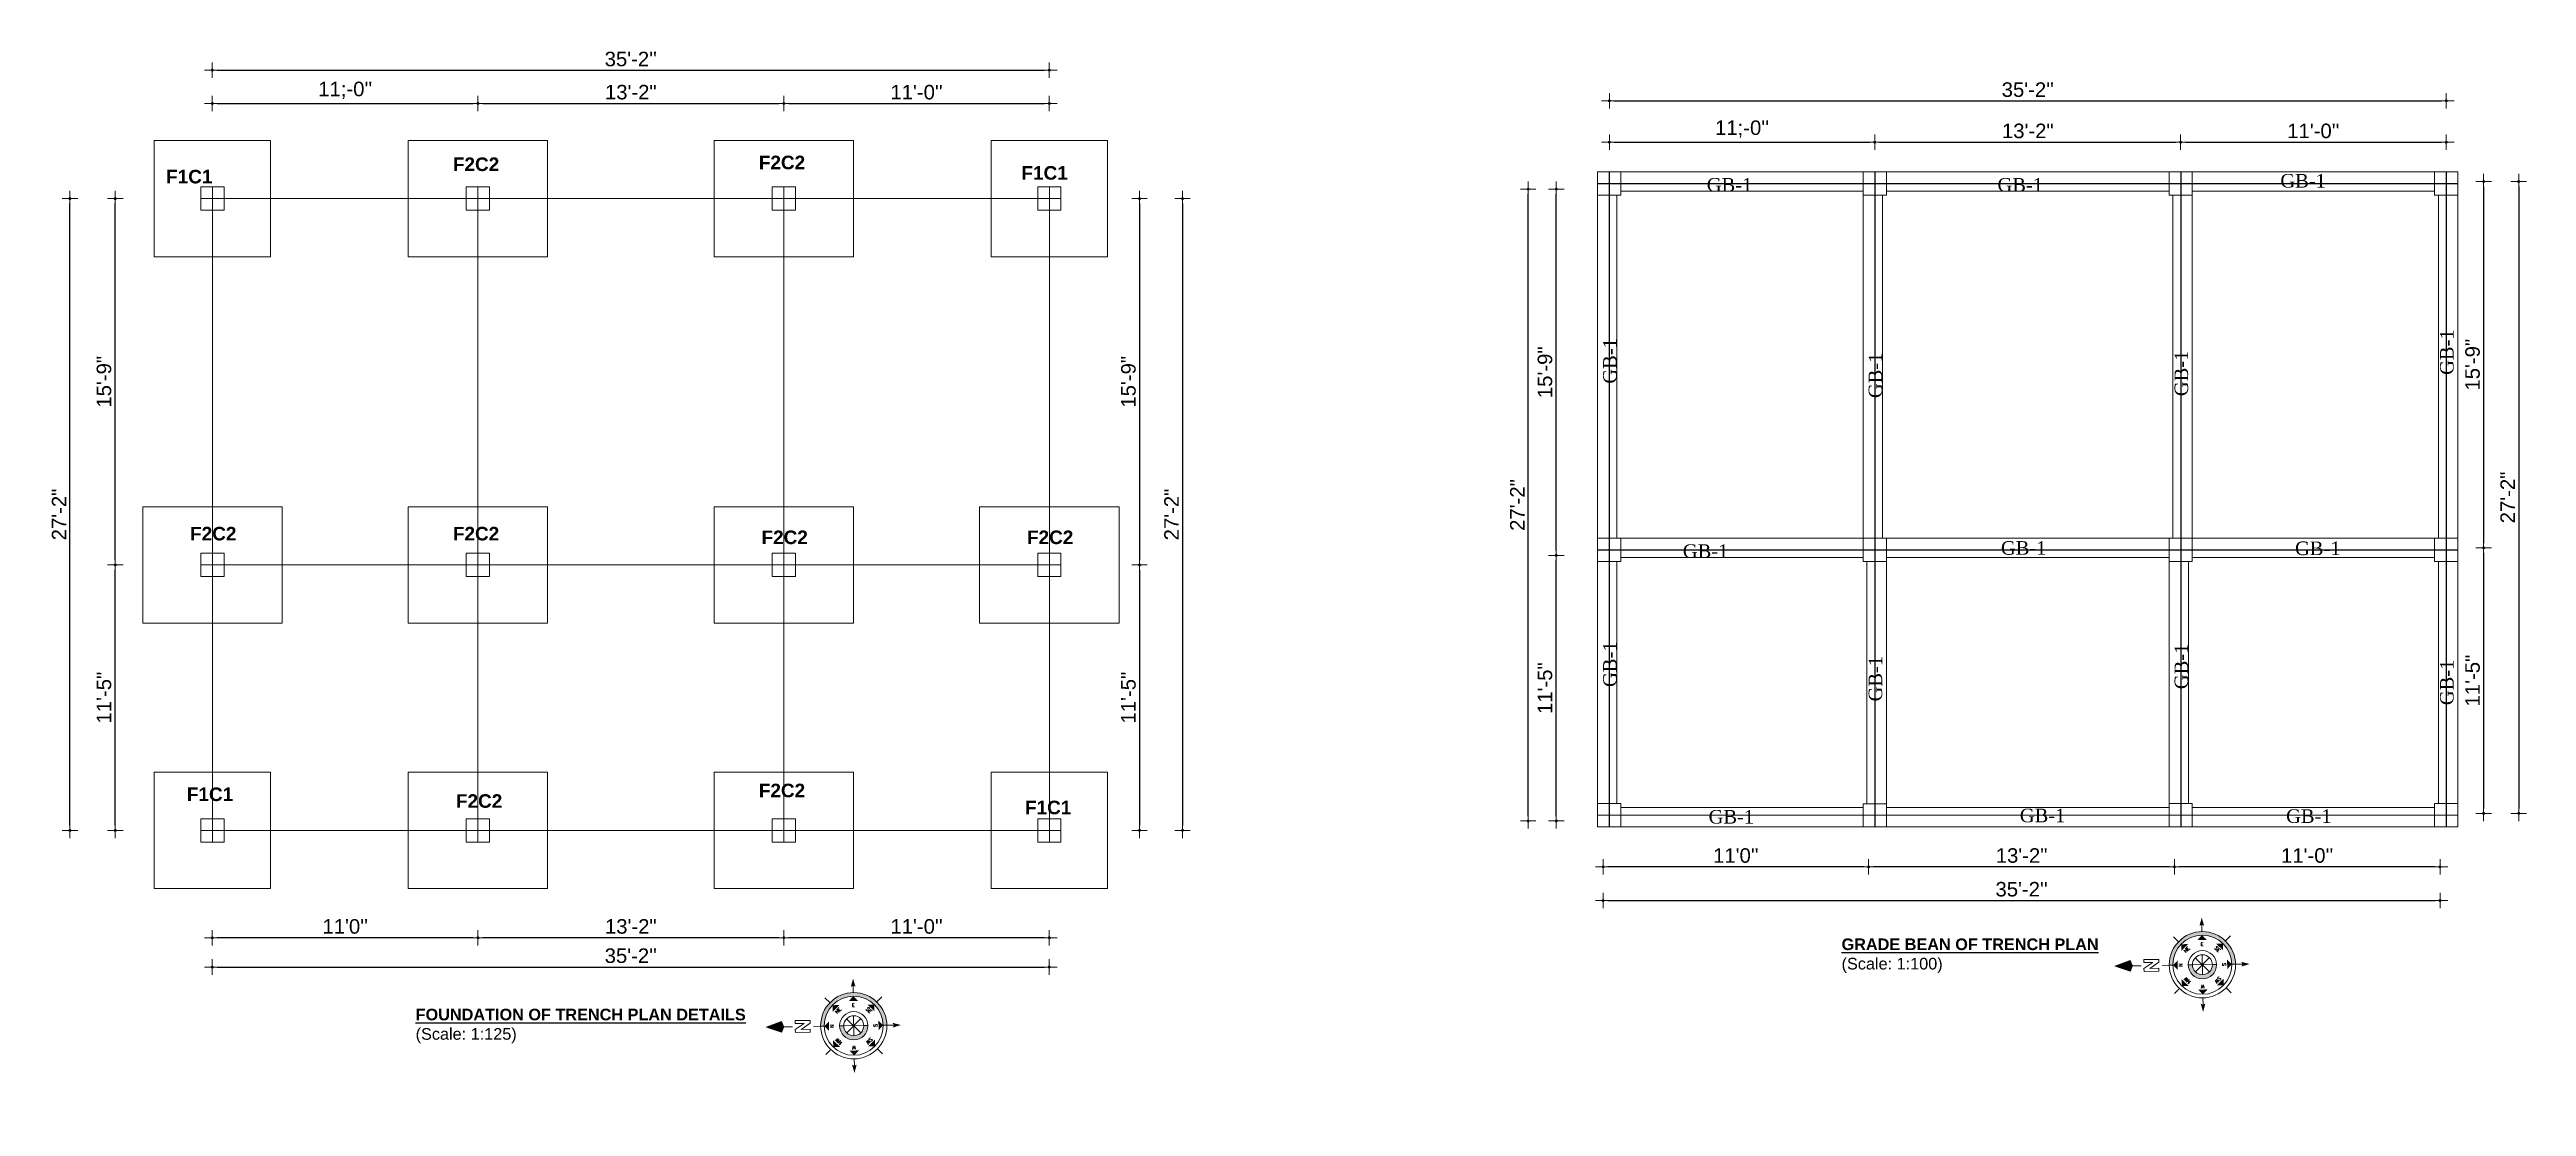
# Model space of a CAD drawing. Header units: inches. Extents: x -4010 to 92088, y -38563 to -1318.
# Drawn here: x 44379 to 45658, y -26117 to -25571 of the extents above; entities that cross this region are included whole.
import ezdxf
from ezdxf.enums import TextEntityAlignment as Align

# ---------------------------------------------------------------- set-up
doc = ezdxf.new("R2010")
doc.units = ezdxf.units.IN
doc.header["$MEASUREMENT"] = 0
doc.header["$PDMODE"] = 99
doc.layers.add('Brick wall', color=3, linetype='Continuous')
doc.layers.add('TEX', color=7, linetype='Continuous')
for name, color, linetype, lineweight in [('Colour 09', 210, 'Continuous', 9), ('DIM', 7, 'Continuous', 15), ('RAILING', 2, 'Continuous', 13), ('SH-TEX', 182, 'Continuous', 5), ('Title', 7, 'Continuous', 20), ('TREEP2', 3, 'Continuous', 9)]:
    doc.layers.add(name, color=color, linetype=linetype, lineweight=lineweight)
doc.styles.add('ARIAL', font='arial.ttf')
doc.styles.add('CAPTION', font='GOTHIC.TTF', dxfattribs={"height": 100})
doc.styles.add('ROMANS', font='romans')
doc.styles.get("Standard").update_dxf_attribs({"font": 'ARIALN.TTF'})
doc.dimstyles.new('3-8', dxfattribs={"dimscale": 1.25, "dimtxt": 6, "dimasz": 2, "dimexe": 0.18, "dimexo": 6, "dimgap": 0, "dimtad": 0, "dimdec": 0, "dimzin": 3, "dimdsep": 46, "dimlunit": 3, "dimtxsty": 'ARIAL', "dimblk": 'DD', "dimcen": 1, "dimse1": 1, "dimse2": 1, "dimclrd": 256, "dimclrt": 256, "dimadec": 0, "dimazin": 0, "dimtfac": 0.5, "dimtdec": 0, "dimtmove": 2, "dimatfit": 0, "dimfxl": 0.18, "dimtvp": 0.75, "dimfrac": 1, "dimtolj": 1, "dimtzin": 0, "dimarcsym": 0})

msp = doc.modelspace()

# ---------------------------------------------------------------- texts
at = {"layer": 'TEX', "char_height": 7, "style": 'CAPTION'}
for s, insert, attachment_point in [('{\\fArial Rounded MT Bold|b0|i0|c0|p34;F1C1}', (44463.345, -25640.338), 9), ('{\\fArial Rounded MT Bold|b0|i0|c0|p34;F2C2}', (44611.387, -25633.963), 9), ('{\\fArial Rounded MT Bold|b0|i0|c0|p34;F2C2}', (44769.307, -25633.037), 9), ('{\\fArial Rounded MT Bold|b0|i0|c0|p34;F1C1}', (44904.865, -25638.419), 9), ('{\\fTimes New Roman|b0|i0|c0|p18;GB-1}', (45258.176, -25637.48), 3), ('{\\fTimes New Roman|b0|i0|c0|p18;GB-1}', (45408.246, -25637.48), 3), ('{\\fTimes New Roman|b0|i0|c0|p18;GB-1}', (45554.245, -25635.386), 3), ('{\\fArial Rounded MT Bold|b0|i0|c0|p34;F2C2}', (44475.745, -25824.559), 9), ('{\\fArial Rounded MT Bold|b0|i0|c0|p34;F2C2}', (44611.387, -25824.561), 9), ('{\\fArial Rounded MT Bold|b0|i0|c0|p34;F2C2}', (44770.686, -25826.459), 9), ('{\\fArial Rounded MT Bold|b0|i0|c0|p34;F2C2}', (44907.726, -25826.459), 9), ('{\\fTimes New Roman|b0|i0|c0|p18;GB-1}', (45410.026, -25824.847), 3), ('{\\fTimes New Roman|b0|i0|c0|p18;GB-1}', (45561.827, -25825.04), 3), ('{\\fTimes New Roman|b0|i0|c0|p18;GB-1}', (45245.826, -25826.48), 3), ('{\\fArial Rounded MT Bold|b0|i0|c0|p34;F1C1}', (44474.073, -25959.058), 9), ('{\\fArial Rounded MT Bold|b0|i0|c0|p34;F2C2}', (44769.307, -25957.097), 9), ('{\\fArial Rounded MT Bold|b0|i0|c0|p34;F2C2}', (44612.96, -25962.532), 9), ('{\\fArial Rounded MT Bold|b0|i0|c0|p34;F1C1}', (44906.698, -25965.866), 9), ('{\\fTimes New Roman|b0|i0|c0|p18;GB-1}', (45259.134, -25963.577), 3), ('{\\fTimes New Roman|b0|i0|c0|p18;GB-1}', (45419.778, -25962.896), 3), ('{\\fTimes New Roman|b0|i0|c0|p18;GB-1}', (45557.224, -25963.225), 3)]:
    msp.add_mtext(s, dxfattribs=dict(at, insert=insert, attachment_point=attachment_point))
at = {"layer": 'TEX', "char_height": 7, "attachment_point": 3, "rotation": 90, "style": 'CAPTION'}
for insert in [(45181.194, -25720.096), (45613.194, -25715.578), (45318.234, -25727.543), (45476.154, -25726.539), (45181.194, -25876.606), (45318.234, -25884.055), (45476.154, -25877.712), (45613.194, -25885.986)]:
    msp.add_mtext('{\\fTimes New Roman|b0|i0|c0|p18;GB-1}', dxfattribs=dict(at, insert=insert))
at = {"layer": 'TEX', "color": 7, "lineweight": 25, "insert": (45304.272, -26038.759), "char_height": 6, "width": 310.18894, "attachment_point": 4}
msp.add_mtext('{\\fArial Rounded MT Bold|b0|i0|c0|p34;\\LGRADE BEAN OF TRENCH PLAN\\P\\fArial|b0|i0|c0|p34;\\l\\C256;(Scale: 1:100)}', dxfattribs=at)

# ---------------------------------------------------------------- blocks, each defined once
blk = doc.blocks.new('A$C30843580')
at = {"layer": 'Colour 09'}
for p, q in [((0, 12), (12, 12)), ((0, 0), (0, 12)), ((12, 0), (0, 0)), ((12, 12), (12, 0))]:
    blk.add_line(p, q, dxfattribs=at)
blk = doc.blocks.new('DD')
for p, q in [((-1.6, 0), (1.6, 0)), ((0, 1.6), (0, -1.6))]:
    blk.add_line(p, q)
at = {"const_width": 0.3}
blk.add_lwpolyline([(-0.15, 0, 1), (0.15, 0, 1)], format="xyb", close=True, dxfattribs=at)
blk = doc.blocks.new('*D846')
at = {"layer": 'Defpoints', "color": 0}
for p in [(44600.4, -25599), (44463.3, -25642.1), (44600.4, -25642.1)]:
    blk.add_point(p, dxfattribs=at)
at = {"layer": 'RAILING', "lineweight": -2}
blk.add_line((44465.8, -25599), (44597.9, -25599), dxfattribs=at)
at = {"layer": 'RAILING', "lineweight": -2, "xscale": 2.5, "yscale": 2.5, "zscale": 2.5, "rotation": 180}
blk.add_blockref('DD', (44463.3, -25599), dxfattribs=at)
at = {"layer": 'RAILING', "lineweight": -2, "xscale": 2.5, "yscale": 2.5, "zscale": 2.5}
blk.add_blockref('DD', (44600.4, -25599), dxfattribs=at)
at = {"layer": 'RAILING', "insert": (44531.9, -25592.2), "char_height": 7.5, "attachment_point": 5, "style": 'ARIAL'}
blk.add_mtext("\\A1;11;-0''", dxfattribs=at)
blk = doc.blocks.new('*D847')
at = {"layer": 'Defpoints', "color": 0}
for p in [(44758.3, -25599), (44600.4, -25642.1), (44758.3, -25642.1)]:
    blk.add_point(p, dxfattribs=at)
at = {"layer": 'RAILING', "lineweight": -2}
blk.add_line((44602.9, -25599), (44755.8, -25599), dxfattribs=at)
at = {"layer": 'RAILING', "lineweight": -2, "xscale": 2.5, "yscale": 2.5, "zscale": 2.5, "rotation": 180}
blk.add_blockref('DD', (44600.4, -25599), dxfattribs=at)
at = {"layer": 'RAILING', "lineweight": -2, "xscale": 2.5, "yscale": 2.5, "zscale": 2.5}
blk.add_blockref('DD', (44758.3, -25599), dxfattribs=at)
at = {"layer": 'RAILING', "insert": (44679.3, -25593.2), "char_height": 7.5, "attachment_point": 5, "style": 'ARIAL'}
blk.add_mtext('\\A1;13\'-2"', dxfattribs=at)
blk = doc.blocks.new('*D848')
at = {"layer": 'Defpoints', "color": 0}
for p in [(44895.3, -25599), (44758.3, -25642.1), (44895.3, -25642.1)]:
    blk.add_point(p, dxfattribs=at)
at = {"layer": 'RAILING', "lineweight": -2}
blk.add_line((44760.8, -25599), (44892.8, -25599), dxfattribs=at)
at = {"layer": 'RAILING', "lineweight": -2, "xscale": 2.5, "yscale": 2.5, "zscale": 2.5, "rotation": 180}
blk.add_blockref('DD', (44758.3, -25599), dxfattribs=at)
at = {"layer": 'RAILING', "lineweight": -2, "xscale": 2.5, "yscale": 2.5, "zscale": 2.5}
blk.add_blockref('DD', (44895.3, -25599), dxfattribs=at)
at = {"layer": 'RAILING', "insert": (44826.8, -25593.2), "char_height": 7.5, "attachment_point": 5, "style": 'ARIAL'}
blk.add_mtext("\\A1;11'-0''", dxfattribs=at)
blk = doc.blocks.new('*D849')
at = {"layer": 'Defpoints', "color": 0}
for p in [(44901.3, -25648.1), (44901.3, -25837.1), (44941.9, -25837.1)]:
    blk.add_point(p, dxfattribs=at)
at = {"layer": 'RAILING', "lineweight": -2}
blk.add_line((44941.9, -25650.6), (44941.9, -25834.6), dxfattribs=at)
at = {"layer": 'RAILING', "lineweight": -2, "xscale": 2.5, "yscale": 2.5, "zscale": 2.5}
for p, rotation in [((44941.9, -25648.1), 90), ((44941.9, -25837.1), 270)]:
    blk.add_blockref('DD', p, dxfattribs=dict(at, rotation=rotation))
at = {"layer": 'RAILING', "insert": (44936.2, -25742.6), "char_height": 7.5, "attachment_point": 5, "rotation": 90, "style": 'ARIAL'}
blk.add_mtext('\\A1;15\'-9"', dxfattribs=at)
blk = doc.blocks.new('*D850')
at = {"layer": 'Defpoints', "color": 0}
for p in [(44901.3, -25837.1), (44901.3, -25974.1), (44941.9, -25974.1)]:
    blk.add_point(p, dxfattribs=at)
at = {"layer": 'RAILING', "lineweight": -2}
blk.add_line((44941.9, -25839.6), (44941.9, -25971.6), dxfattribs=at)
at = {"layer": 'RAILING', "lineweight": -2, "xscale": 2.5, "yscale": 2.5, "zscale": 2.5}
for p, rotation in [((44941.9, -25837.1), 90), ((44941.9, -25974.1), 270)]:
    blk.add_blockref('DD', p, dxfattribs=dict(at, rotation=rotation))
at = {"layer": 'RAILING', "insert": (44936.2, -25905.6), "char_height": 7.5, "attachment_point": 5, "rotation": 90, "style": 'ARIAL'}
blk.add_mtext('\\A1;11\'-5"', dxfattribs=at)
blk = doc.blocks.new('*D851')
at = {"layer": 'Defpoints', "color": 0}
for p in [(44758.3, -25980.1), (44895.3, -25980.1), (44758.3, -26029.5)]:
    blk.add_point(p, dxfattribs=at)
at = {"layer": 'RAILING', "lineweight": -2}
blk.add_line((44892.8, -26029.5), (44760.8, -26029.5), dxfattribs=at)
at = {"layer": 'RAILING', "lineweight": -2, "xscale": 2.5, "yscale": 2.5, "zscale": 2.5, "rotation": 180}
blk.add_blockref('DD', (44758.3, -26029.5), dxfattribs=at)
at = {"layer": 'RAILING', "lineweight": -2, "xscale": 2.5, "yscale": 2.5, "zscale": 2.5}
blk.add_blockref('DD', (44895.3, -26029.5), dxfattribs=at)
at = {"layer": 'RAILING', "insert": (44826.8, -26023.7), "char_height": 7.5, "attachment_point": 5, "style": 'ARIAL'}
blk.add_mtext("\\A1;11'-0''", dxfattribs=at)
blk = doc.blocks.new('*D852')
at = {"layer": 'Defpoints', "color": 0}
for p in [(44600.4, -25980.1), (44758.3, -25980.1), (44600.4, -26029.5)]:
    blk.add_point(p, dxfattribs=at)
at = {"layer": 'RAILING', "lineweight": -2}
blk.add_line((44755.8, -26029.5), (44602.9, -26029.5), dxfattribs=at)
at = {"layer": 'RAILING', "lineweight": -2, "xscale": 2.5, "yscale": 2.5, "zscale": 2.5, "rotation": 180}
blk.add_blockref('DD', (44600.4, -26029.5), dxfattribs=at)
at = {"layer": 'RAILING', "lineweight": -2, "xscale": 2.5, "yscale": 2.5, "zscale": 2.5}
blk.add_blockref('DD', (44758.3, -26029.5), dxfattribs=at)
at = {"layer": 'RAILING', "insert": (44679.3, -26023.7), "char_height": 7.5, "attachment_point": 5, "style": 'ARIAL'}
blk.add_mtext('\\A1;13\'-2"', dxfattribs=at)
blk = doc.blocks.new('*D853')
at = {"layer": 'Defpoints', "color": 0}
for p in [(44463.3, -25980.1), (44600.4, -25980.1), (44463.3, -26029.5)]:
    blk.add_point(p, dxfattribs=at)
at = {"layer": 'RAILING', "lineweight": -2}
blk.add_line((44597.9, -26029.5), (44465.8, -26029.5), dxfattribs=at)
at = {"layer": 'RAILING', "lineweight": -2, "xscale": 2.5, "yscale": 2.5, "zscale": 2.5, "rotation": 180}
blk.add_blockref('DD', (44463.3, -26029.5), dxfattribs=at)
at = {"layer": 'RAILING', "lineweight": -2, "xscale": 2.5, "yscale": 2.5, "zscale": 2.5}
blk.add_blockref('DD', (44600.4, -26029.5), dxfattribs=at)
at = {"layer": 'RAILING', "insert": (44531.9, -26023.7), "char_height": 7.5, "attachment_point": 5, "style": 'ARIAL'}
blk.add_mtext("\\A1;11'0''", dxfattribs=at)
blk = doc.blocks.new('*D854')
at = {"layer": 'Defpoints', "color": 0}
for p in [(44413.2, -25837.1), (44463.3, -25837.1), (44463.3, -25974.1)]:
    blk.add_point(p, dxfattribs=at)
at = {"layer": 'RAILING', "lineweight": -2}
blk.add_line((44413.2, -25971.6), (44413.2, -25839.6), dxfattribs=at)
at = {"layer": 'RAILING', "lineweight": -2, "xscale": 2.5, "yscale": 2.5, "zscale": 2.5}
for p, rotation in [((44413.2, -25837.1), 90), ((44413.2, -25974.1), 270)]:
    blk.add_blockref('DD', p, dxfattribs=dict(at, rotation=rotation))
at = {"layer": 'RAILING', "insert": (44407.4, -25905.6), "char_height": 7.5, "attachment_point": 5, "rotation": 90, "style": 'ARIAL'}
blk.add_mtext('\\A1;11\'-5"', dxfattribs=at)
blk = doc.blocks.new('*D855')
at = {"layer": 'Defpoints', "color": 0}
for p in [(44413.2, -25648.1), (44457.3, -25648.1), (44457.3, -25837.1)]:
    blk.add_point(p, dxfattribs=at)
at = {"layer": 'RAILING', "lineweight": -2}
blk.add_line((44413.2, -25834.6), (44413.2, -25650.6), dxfattribs=at)
at = {"layer": 'RAILING', "lineweight": -2, "xscale": 2.5, "yscale": 2.5, "zscale": 2.5}
for p, rotation in [((44413.2, -25648.1), 90), ((44413.2, -25837.1), 270)]:
    blk.add_blockref('DD', p, dxfattribs=dict(at, rotation=rotation))
at = {"layer": 'RAILING', "insert": (44407.4, -25742.6), "char_height": 7.5, "attachment_point": 5, "rotation": 90, "style": 'ARIAL'}
blk.add_mtext('\\A1;15\'-9"', dxfattribs=at)
blk = doc.blocks.new('*D856')
at = {"layer": 'Defpoints', "color": 0}
for p in [(44895.3, -25581.8), (44463.3, -25642.1), (44895.3, -25642.1)]:
    blk.add_point(p, dxfattribs=at)
at = {"layer": 'RAILING', "lineweight": -2}
blk.add_line((44465.8, -25581.8), (44892.8, -25581.8), dxfattribs=at)
at = {"layer": 'RAILING', "lineweight": -2, "xscale": 2.5, "yscale": 2.5, "zscale": 2.5, "rotation": 180}
blk.add_blockref('DD', (44463.3, -25581.8), dxfattribs=at)
at = {"layer": 'RAILING', "lineweight": -2, "xscale": 2.5, "yscale": 2.5, "zscale": 2.5}
blk.add_blockref('DD', (44895.3, -25581.8), dxfattribs=at)
at = {"layer": 'RAILING', "insert": (44679.3, -25576.1), "char_height": 7.5, "attachment_point": 5, "style": 'ARIAL'}
blk.add_mtext("\\A1;35'-2''", dxfattribs=at)
blk = doc.blocks.new('*D857')
at = {"layer": 'Defpoints', "color": 0}
for p in [(44895.3, -26044.6), (44463.3, -26116.5), (44895.3, -26116.5)]:
    blk.add_point(p, dxfattribs=at)
at = {"layer": 'RAILING', "lineweight": -2}
blk.add_line((44465.8, -26044.6), (44892.8, -26044.6), dxfattribs=at)
at = {"layer": 'RAILING', "lineweight": -2, "xscale": 2.5, "yscale": 2.5, "zscale": 2.5, "rotation": 180}
blk.add_blockref('DD', (44463.3, -26044.6), dxfattribs=at)
at = {"layer": 'RAILING', "lineweight": -2, "xscale": 2.5, "yscale": 2.5, "zscale": 2.5}
blk.add_blockref('DD', (44895.3, -26044.6), dxfattribs=at)
at = {"layer": 'RAILING', "insert": (44679.3, -26038.8), "char_height": 7.5, "attachment_point": 5, "style": 'ARIAL'}
blk.add_mtext("\\A1;35'-2''", dxfattribs=at)
blk = doc.blocks.new('*D858')
at = {"layer": 'Defpoints', "color": 0}
for p in [(44389.8, -25648.1), (44457.3, -25648.1), (44457.3, -25974.1)]:
    blk.add_point(p, dxfattribs=at)
at = {"layer": 'RAILING', "lineweight": -2}
blk.add_line((44389.8, -25971.6), (44389.8, -25650.6), dxfattribs=at)
at = {"layer": 'RAILING', "lineweight": -2, "xscale": 2.5, "yscale": 2.5, "zscale": 2.5}
for p, rotation in [((44389.8, -25648.1), 90), ((44389.8, -25974.1), 270)]:
    blk.add_blockref('DD', p, dxfattribs=dict(at, rotation=rotation))
at = {"layer": 'RAILING', "insert": (44384.2, -25811.1), "char_height": 7.5, "attachment_point": 5, "rotation": 90, "style": 'ARIAL'}
blk.add_mtext('\\A1;27\'-2"', dxfattribs=at)
blk = doc.blocks.new('*D859')
at = {"layer": 'Defpoints', "color": 0}
for p in [(44873.1, -25648.1), (44873.1, -25974.1), (44964.1, -25974.1)]:
    blk.add_point(p, dxfattribs=at)
at = {"layer": 'RAILING', "lineweight": -2}
blk.add_line((44964.1, -25650.6), (44964.1, -25971.6), dxfattribs=at)
at = {"layer": 'RAILING', "lineweight": -2, "xscale": 2.5, "yscale": 2.5, "zscale": 2.5}
for p, rotation in [((44964.1, -25648.1), 90), ((44964.1, -25974.1), 270)]:
    blk.add_blockref('DD', p, dxfattribs=dict(at, rotation=rotation))
at = {"layer": 'RAILING', "insert": (44958.4, -25811.1), "char_height": 7.5, "attachment_point": 5, "rotation": 90, "style": 'ARIAL'}
blk.add_mtext('\\A1;27\'-2"', dxfattribs=at)
blk = doc.blocks.new('*D863')
at = {"layer": 'Defpoints', "color": 0}
for p in [(45321.4, -25619), (45184.4, -25646.3), (45321.4, -25646.3)]:
    blk.add_point(p, dxfattribs=at)
at = {"layer": 'RAILING', "lineweight": -2}
blk.add_line((45186.9, -25619), (45318.9, -25619), dxfattribs=at)
at = {"layer": 'RAILING', "lineweight": -2, "xscale": 2.5, "yscale": 2.5, "zscale": 2.5, "rotation": 180}
blk.add_blockref('DD', (45184.4, -25619), dxfattribs=at)
at = {"layer": 'RAILING', "lineweight": -2, "xscale": 2.5, "yscale": 2.5, "zscale": 2.5}
blk.add_blockref('DD', (45321.4, -25619), dxfattribs=at)
at = {"layer": 'RAILING', "insert": (45252.9, -25612.2), "char_height": 7.5, "attachment_point": 5, "style": 'ARIAL'}
blk.add_mtext("\\A1;11;-0''", dxfattribs=at)
blk = doc.blocks.new('*D864')
at = {"layer": 'Defpoints', "color": 0}
for p in [(45479.3, -25619), (45321.4, -25646.3), (45479.3, -25646.3)]:
    blk.add_point(p, dxfattribs=at)
at = {"layer": 'RAILING', "lineweight": -2}
blk.add_line((45323.9, -25619), (45476.8, -25619), dxfattribs=at)
at = {"layer": 'RAILING', "lineweight": -2, "xscale": 2.5, "yscale": 2.5, "zscale": 2.5, "rotation": 180}
blk.add_blockref('DD', (45321.4, -25619), dxfattribs=at)
at = {"layer": 'RAILING', "lineweight": -2, "xscale": 2.5, "yscale": 2.5, "zscale": 2.5}
blk.add_blockref('DD', (45479.3, -25619), dxfattribs=at)
at = {"layer": 'RAILING', "insert": (45400.4, -25613.2), "char_height": 7.5, "attachment_point": 5, "style": 'ARIAL'}
blk.add_mtext('\\A1;13\'-2"', dxfattribs=at)
blk = doc.blocks.new('*D865')
at = {"layer": 'Defpoints', "color": 0}
for p in [(45616.4, -25619), (45479.3, -25646.3), (45616.4, -25646.3)]:
    blk.add_point(p, dxfattribs=at)
at = {"layer": 'RAILING', "lineweight": -2}
blk.add_line((45481.8, -25619), (45613.9, -25619), dxfattribs=at)
at = {"layer": 'RAILING', "lineweight": -2, "xscale": 2.5, "yscale": 2.5, "zscale": 2.5, "rotation": 180}
blk.add_blockref('DD', (45479.3, -25619), dxfattribs=at)
at = {"layer": 'RAILING', "lineweight": -2, "xscale": 2.5, "yscale": 2.5, "zscale": 2.5}
blk.add_blockref('DD', (45616.4, -25619), dxfattribs=at)
at = {"layer": 'RAILING', "insert": (45547.8, -25613.2), "char_height": 7.5, "attachment_point": 5, "style": 'ARIAL'}
blk.add_mtext("\\A1;11'-0''", dxfattribs=at)
blk = doc.blocks.new('*D862')
at = {"layer": 'Defpoints', "color": 0}
for p in [(45616.4, -25597.6), (45184.4, -25646.3), (45616.4, -25646.3)]:
    blk.add_point(p, dxfattribs=at)
at = {"layer": 'RAILING', "lineweight": -2}
blk.add_line((45186.9, -25597.6), (45613.9, -25597.6), dxfattribs=at)
at = {"layer": 'RAILING', "lineweight": -2, "xscale": 2.5, "yscale": 2.5, "zscale": 2.5, "rotation": 180}
blk.add_blockref('DD', (45184.4, -25597.6), dxfattribs=at)
at = {"layer": 'RAILING', "lineweight": -2, "xscale": 2.5, "yscale": 2.5, "zscale": 2.5}
blk.add_blockref('DD', (45616.4, -25597.6), dxfattribs=at)
at = {"layer": 'RAILING', "insert": (45400.4, -25591.9), "char_height": 7.5, "attachment_point": 5, "style": 'ARIAL'}
blk.add_mtext("\\A1;35'-2''", dxfattribs=at)
blk = doc.blocks.new('*D867')
at = {"layer": 'Defpoints', "color": 0}
for p in [(45591.1, -25639.3), (45591.1, -25828.3), (45635.7, -25828.3)]:
    blk.add_point(p, dxfattribs=at)
at = {"layer": 'RAILING', "lineweight": -2}
blk.add_line((45635.7, -25641.8), (45635.7, -25825.8), dxfattribs=at)
at = {"layer": 'RAILING', "lineweight": -2, "xscale": 2.5, "yscale": 2.5, "zscale": 2.5}
for p, rotation in [((45635.7, -25639.3), 90), ((45635.7, -25828.3), 270)]:
    blk.add_blockref('DD', p, dxfattribs=dict(at, rotation=rotation))
at = {"layer": 'RAILING', "insert": (45630, -25733.8), "char_height": 7.5, "attachment_point": 5, "rotation": 90, "style": 'ARIAL'}
blk.add_mtext('\\A1;15\'-9"', dxfattribs=at)
blk = doc.blocks.new('*D868')
at = {"layer": 'Defpoints', "color": 0}
for p in [(45591.1, -25828.3), (45591.1, -25965.3), (45635.7, -25965.3)]:
    blk.add_point(p, dxfattribs=at)
at = {"layer": 'RAILING', "lineweight": -2}
blk.add_line((45635.7, -25830.8), (45635.7, -25962.8), dxfattribs=at)
at = {"layer": 'RAILING', "lineweight": -2, "xscale": 2.5, "yscale": 2.5, "zscale": 2.5}
for p, rotation in [((45635.7, -25828.3), 90), ((45635.7, -25965.3), 270)]:
    blk.add_blockref('DD', p, dxfattribs=dict(at, rotation=rotation))
at = {"layer": 'RAILING', "insert": (45630, -25896.8), "char_height": 7.5, "attachment_point": 5, "rotation": 90, "style": 'ARIAL'}
blk.add_mtext('\\A1;11\'-5"', dxfattribs=at)
blk = doc.blocks.new('*D866')
at = {"layer": 'Defpoints', "color": 0}
for p in [(45562.9, -25639.3), (45562.9, -25965.3), (45653.8, -25965.3)]:
    blk.add_point(p, dxfattribs=at)
at = {"layer": 'RAILING', "lineweight": -2}
blk.add_line((45653.8, -25641.8), (45653.8, -25962.8), dxfattribs=at)
at = {"layer": 'RAILING', "lineweight": -2, "xscale": 2.5, "yscale": 2.5, "zscale": 2.5}
for p, rotation in [((45653.8, -25639.3), 90), ((45653.8, -25965.3), 270)]:
    blk.add_blockref('DD', p, dxfattribs=dict(at, rotation=rotation))
at = {"layer": 'RAILING', "insert": (45648.1, -25802.3), "char_height": 7.5, "attachment_point": 5, "rotation": 90, "style": 'ARIAL'}
blk.add_mtext('\\A1;27\'-2"', dxfattribs=at)
blk = doc.blocks.new('*D869')
at = {"layer": 'Defpoints', "color": 0}
for p in [(45157, -25832.2), (45216, -25832.2), (45216, -25969.2)]:
    blk.add_point(p, dxfattribs=at)
at = {"layer": 'RAILING', "lineweight": -2}
blk.add_line((45157, -25966.7), (45157, -25834.7), dxfattribs=at)
at = {"layer": 'RAILING', "lineweight": -2, "xscale": 2.5, "yscale": 2.5, "zscale": 2.5}
for p, rotation in [((45157, -25832.2), 90), ((45157, -25969.2), 270)]:
    blk.add_blockref('DD', p, dxfattribs=dict(at, rotation=rotation))
at = {"layer": 'RAILING', "insert": (45151.2, -25900.7), "char_height": 7.5, "attachment_point": 5, "rotation": 90, "style": 'ARIAL'}
blk.add_mtext('\\A1;11\'-5"', dxfattribs=at)
blk = doc.blocks.new('*D870')
at = {"layer": 'Defpoints', "color": 0}
for p in [(45157, -25643.2), (45210, -25643.2), (45210, -25832.2)]:
    blk.add_point(p, dxfattribs=at)
at = {"layer": 'RAILING', "lineweight": -2}
blk.add_line((45157, -25829.7), (45157, -25645.7), dxfattribs=at)
at = {"layer": 'RAILING', "lineweight": -2, "xscale": 2.5, "yscale": 2.5, "zscale": 2.5}
for p, rotation in [((45157, -25643.2), 90), ((45157, -25832.2), 270)]:
    blk.add_blockref('DD', p, dxfattribs=dict(at, rotation=rotation))
at = {"layer": 'RAILING', "insert": (45151.2, -25737.7), "char_height": 7.5, "attachment_point": 5, "rotation": 90, "style": 'ARIAL'}
blk.add_mtext('\\A1;15\'-9"', dxfattribs=at)
blk = doc.blocks.new('*D871')
at = {"layer": 'Defpoints', "color": 0}
for p in [(45142.5, -25643.2), (45210, -25643.2), (45210, -25969.2)]:
    blk.add_point(p, dxfattribs=at)
at = {"layer": 'RAILING', "lineweight": -2}
blk.add_line((45142.5, -25966.7), (45142.5, -25645.7), dxfattribs=at)
at = {"layer": 'RAILING', "lineweight": -2, "xscale": 2.5, "yscale": 2.5, "zscale": 2.5}
for p, rotation in [((45142.5, -25643.2), 90), ((45142.5, -25969.2), 270)]:
    blk.add_blockref('DD', p, dxfattribs=dict(at, rotation=rotation))
at = {"layer": 'RAILING', "insert": (45136.9, -25806.2), "char_height": 7.5, "attachment_point": 5, "rotation": 90, "style": 'ARIAL'}
blk.add_mtext('\\A1;27\'-2"', dxfattribs=at)
blk = doc.blocks.new('*D873')
at = {"layer": 'Defpoints', "color": 0}
for p in [(45476.1, -25934.1), (45613.2, -25934.1), (45476.1, -25992.9)]:
    blk.add_point(p, dxfattribs=at)
at = {"layer": 'RAILING', "lineweight": -2}
blk.add_line((45610.7, -25992.9), (45478.6, -25992.9), dxfattribs=at)
at = {"layer": 'RAILING', "lineweight": -2, "xscale": 2.5, "yscale": 2.5, "zscale": 2.5, "rotation": 180}
blk.add_blockref('DD', (45476.1, -25992.9), dxfattribs=at)
at = {"layer": 'RAILING', "lineweight": -2, "xscale": 2.5, "yscale": 2.5, "zscale": 2.5}
blk.add_blockref('DD', (45613.2, -25992.9), dxfattribs=at)
at = {"layer": 'RAILING', "insert": (45544.6, -25987.1), "char_height": 7.5, "attachment_point": 5, "style": 'ARIAL'}
blk.add_mtext("\\A1;11'-0''", dxfattribs=at)
blk = doc.blocks.new('*D874')
at = {"layer": 'Defpoints', "color": 0}
for p in [(45318.2, -25934.1), (45476.1, -25934.1), (45318.2, -25992.9)]:
    blk.add_point(p, dxfattribs=at)
at = {"layer": 'RAILING', "lineweight": -2}
blk.add_line((45473.6, -25992.9), (45320.7, -25992.9), dxfattribs=at)
at = {"layer": 'RAILING', "lineweight": -2, "xscale": 2.5, "yscale": 2.5, "zscale": 2.5, "rotation": 180}
blk.add_blockref('DD', (45318.2, -25992.9), dxfattribs=at)
at = {"layer": 'RAILING', "lineweight": -2, "xscale": 2.5, "yscale": 2.5, "zscale": 2.5}
blk.add_blockref('DD', (45476.1, -25992.9), dxfattribs=at)
at = {"layer": 'RAILING', "insert": (45397.2, -25987.1), "char_height": 7.5, "attachment_point": 5, "style": 'ARIAL'}
blk.add_mtext('\\A1;13\'-2"', dxfattribs=at)
blk = doc.blocks.new('*D875')
at = {"layer": 'Defpoints', "color": 0}
for p in [(45181.2, -25934.1), (45318.2, -25934.1), (45181.2, -25992.9)]:
    blk.add_point(p, dxfattribs=at)
at = {"layer": 'RAILING', "lineweight": -2}
blk.add_line((45315.7, -25992.9), (45183.7, -25992.9), dxfattribs=at)
at = {"layer": 'RAILING', "lineweight": -2, "xscale": 2.5, "yscale": 2.5, "zscale": 2.5, "rotation": 180}
blk.add_blockref('DD', (45181.2, -25992.9), dxfattribs=at)
at = {"layer": 'RAILING', "lineweight": -2, "xscale": 2.5, "yscale": 2.5, "zscale": 2.5}
blk.add_blockref('DD', (45318.2, -25992.9), dxfattribs=at)
at = {"layer": 'RAILING', "insert": (45249.7, -25987.1), "char_height": 7.5, "attachment_point": 5, "style": 'ARIAL'}
blk.add_mtext("\\A1;11'0''", dxfattribs=at)
blk = doc.blocks.new('*D872')
at = {"layer": 'Defpoints', "color": 0}
for p in [(45613.2, -26010.3), (45181.2, -26070.5), (45613.2, -26070.5)]:
    blk.add_point(p, dxfattribs=at)
at = {"layer": 'RAILING', "lineweight": -2}
blk.add_line((45183.7, -26010.3), (45610.7, -26010.3), dxfattribs=at)
at = {"layer": 'RAILING', "lineweight": -2, "xscale": 2.5, "yscale": 2.5, "zscale": 2.5, "rotation": 180}
blk.add_blockref('DD', (45181.2, -26010.3), dxfattribs=at)
at = {"layer": 'RAILING', "lineweight": -2, "xscale": 2.5, "yscale": 2.5, "zscale": 2.5}
blk.add_blockref('DD', (45613.2, -26010.3), dxfattribs=at)
at = {"layer": 'RAILING', "insert": (45397.2, -26004.5), "char_height": 7.5, "attachment_point": 5, "style": 'ARIAL'}
blk.add_mtext("\\A1;35'-2''", dxfattribs=at)
blk = doc.blocks.new('A$C683C01F9')
at = {"layer": 'TEX', "color": 7, "lineweight": 25, "insert": (4, 9.4), "char_height": 6, "width": 310.189, "attachment_point": 4}
blk.add_mtext('{\\fArial Rounded MT Bold|b0|i0|c0|p34;\\LFOUNDATION OF TRENCH PLAN DETAILS\\P\\fArial|b0|i0|c0|p34;\\l\\C256;(Scale: 1:125)}', dxfattribs=at)
blk = doc.blocks.new('Anno_North_J_Metric')
at = {"linetype": 'ByBlock', "lineweight": -2}
h = blk.add_hatch(color=0, dxfattribs=at)
h.paths.add_polyline_path([(-4.17, 0), (-4.68, 0, 1), (4.68, 0), (4.17, 0, -1)])
h.paths.add_polyline_path([(1.41, 0), (2, 0, 1), (-2, 0), (-1.41, 0, -1)])
at = {"color": 0, "linetype": 'ByBlock', "lineweight": -2}
for p, q in [((-3.31, 3.31), (-4.01, 4.01)), ((0, 4.68), (0, 5.67)), ((3.31, 3.31), (4.01, 4.01)), ((-4.68, 0), (-5.67, 0)), ((-4.68, 0), (-4.17, 0)), ((-1.41, 0), (-2, 0)), ((-1.41, 0), (1.41, 0)), ((1.41, 0), (-1.41, 0)), ((-1, 1), (1, -1)), ((-1, -1), (1, 1)), ((1, -1), (-1, 1)), ((1, 1), (-1, -1)), ((0, 1.41), (0, -1.41)), ((0, -1.41), (0, 1.41)), ((1.41, 0), (2, 0)), ((4.68, 0), (4.17, 0)), ((4.68, 0), (5.67, 0)), ((6.17, 0.4), (6.17, 0.82)), ((6.17, 0.82), (8.27, 0.82)), ((7.43, 0.4), (6.17, 0.4)), ((6.17, -0.44), (7.43, 0.4)), ((8.27, 0.4), (7.01, -0.44)), ((8.27, 0.82), (8.27, 0.4)), ((8.67, 0), (9.83, 0)), ((-3.31, -3.31), (-4.01, -4.01)), ((3.31, -3.31), (4.01, -4.01)), ((6.17, -0.86), (6.17, -0.44)), ((8.27, -0.86), (6.17, -0.86)), ((7.01, -0.44), (8.27, -0.44)), ((8.27, -0.44), (8.27, -0.86)), ((0, -4.68), (0, -5.67))]:
    blk.add_line(p, q, dxfattribs=at)
for radius in [4.68, 4.17, 2, 1.41]:
    blk.add_circle((0, 0), radius, dxfattribs=at)
for points in [[(0, 4.17), (0.67, 3.5), (-0.67, 3.5)], [(-0.33, 5.5), (0, 5.67), (0, 6.67)], [(0, 6.67), (0.33, 5.5), (0, 5.67)], [(-6.67, 0), (-5.5, 0.33), (-5.67, 0)], [(-5.5, -0.33), (-5.67, 0), (-6.67, 0)], [(-4.17, 0), (-3.5, 0.67), (-3.5, -0.67)], [(-2.95, 2.95), (-2, 2.95), (-2.95, 2)], [(2.95, 2.95), (2.95, 2), (2, 2.95)], [(4.17, 0), (3.5, -0.67), (3.5, 0.67)], [(12.5, 0), (10.17, 0.83), (9.83, 0)], [(9.83, 0), (10.17, -0.83), (12.5, 0)], [(-2.95, -2.95), (-2.95, -2), (-2, -2.95)], [(0, -4.17), (-0.67, -3.5), (0.67, -3.5)], [(2.95, -2.95), (2, -2.95), (2.95, -2)], [(0, -6.67), (-0.33, -5.5), (0, -5.67)], [(0.33, -5.5), (0, -5.67), (0, -6.67)]]:
    blk.add_solid(points, dxfattribs=at)
at = {"color": 0, "linetype": 'ByBlock', "lineweight": -2, "style": 'ROMANS'}
for s, rotation, p in [('S', 270, (-3.33, 0)), ('SW', 45, (-2, 2)), ('NW', 315, (2, 2)), ('N', 270, (2.83, 0)), ('SE', 135, (-2, -2)), ('E', 180, (0, -2.67)), ('NE', 225, (2, -2))]:
    blk.add_text(s, height=0.5, rotation=rotation, dxfattribs=at).set_placement(p, align=Align.CENTER)
blk.add_text('W', height=0.5, dxfattribs=at).set_placement((0, 2.83), align=Align.CENTER)

# ---------------------------------------------------------------- dimensions: what is measured, and where the dimension line sits
at = {"layer": 'RAILING'}
for base, p1, p2, text, picture, middle in [((44895.345, -25581.847), (44463.345, -25642.089), (44895.345, -25642.089), "35'-2''", '*D856', (44679.345, -25576.099)), ((44600.385, -25598.979), (44463.345, -25642.089), (44600.385, -25642.089), "11;-0''", '*D846', (44531.865, -25592.219)), ((44895.345, -25598.989), (44758.305, -25642.089), (44895.345, -25642.089), "11'-0''", '*D848', (44826.825, -25593.245)), ((45616.353, -25597.621), (45184.353, -25646.291), (45616.353, -25646.291), "35'-2''", '*D862', (45400.353, -25591.873)), ((45321.393, -25618.969), (45184.353, -25646.291), (45321.393, -25646.291), "11;-0''", '*D863', (45252.873, -25612.208)), ((45616.353, -25618.969), (45479.313, -25646.291), (45616.353, -25646.291), "11'-0''", '*D865', (45547.833, -25613.225)), ((45181.155, -25992.882), (45318.195, -25934.116), (45181.155, -25934.069), "11'0''", '*D875', (45249.675, -25987.138)), ((45476.115, -25992.882), (45613.155, -25934.069), (45476.115, -25934.069), "11'-0''", '*D873', (45544.635, -25987.138)), ((44463.345, -26029.473), (44600.385, -25980.136), (44463.345, -25980.089), "11'0''", '*D853', (44531.865, -26023.729)), ((44758.305, -26029.473), (44895.345, -25980.089), (44758.305, -25980.089), "11'-0''", '*D851', (44826.825, -26023.729)), ((45613.155, -26010.278), (45181.155, -26070.52), (45613.155, -26070.52), "35'-2''", '*D872', (45397.155, -26004.531)), ((44895.345, -26044.577), (44463.345, -26116.539), (44895.345, -26116.539), "35'-2''", '*D857', (44679.345, -26038.829))]:
    dim = msp.add_linear_dim(base=base, p1=p1, p2=p2, text=text, dimstyle='3-8', dxfattribs=at)
    dim.commit()
    dim.dimension.update_dxf_attribs({"geometry": picture, "text_midpoint": middle})
for base, p1, p2, picture, middle in [((44758.305, -25598.989), (44600.385, -25642.089), (44758.305, -25642.089), '*D847', (44679.345, -25593.241)), ((45479.313, -25618.969), (45321.393, -25646.291), (45479.313, -25646.291), '*D864', (45400.353, -25613.221)), ((45318.195, -25992.882), (45476.115, -25934.069), (45318.195, -25934.116), '*D874', (45397.155, -25987.135)), ((44600.385, -26029.473), (44758.305, -25980.089), (44600.385, -25980.136), '*D852', (44679.345, -26023.725))]:
    dim = msp.add_linear_dim(base=base, p1=p1, p2=p2, dimstyle='3-8', dxfattribs=at)
    dim.commit()
    dim.dimension.update_dxf_attribs({"geometry": picture, "text_midpoint": middle})
for base, p1, p2, picture, middle in [((44389.842, -25648.089), (44457.345, -25974.089), (44457.345, -25648.089), '*D858', (44384.194, -25811.089)), ((44413.151, -25648.089), (44457.345, -25837.089), (44457.345, -25648.089), '*D855', (44407.407, -25742.589)), ((44964.078, -25974.089), (44873.124, -25648.089), (44873.124, -25974.089), '*D859', (44958.43, -25811.089)), ((44941.904, -25837.089), (44901.345, -25648.089), (44901.345, -25837.089), '*D849', (44936.16, -25742.589)), ((45142.505, -25643.195), (45210.009, -25969.195), (45210.009, -25643.195), '*D871', (45136.857, -25806.195)), ((45156.986, -25643.195), (45210.009, -25832.195), (45210.009, -25643.195), '*D870', (45151.242, -25737.695)), ((45653.796, -25965.35), (45562.923, -25639.35), (45562.923, -25965.35), '*D866', (45648.148, -25802.35)), ((45635.703, -25828.35), (45591.144, -25639.35), (45591.144, -25828.35), '*D867', (45629.959, -25733.85)), ((45635.703, -25965.35), (45591.144, -25828.35), (45591.144, -25965.35), '*D868', (45629.959, -25896.85)), ((44413.151, -25837.089), (44463.345, -25974.089), (44463.345, -25837.089), '*D854', (44407.407, -25905.589)), ((44941.904, -25974.089), (44901.345, -25837.089), (44901.345, -25974.089), '*D850', (44936.16, -25905.589)), ((45156.964, -25832.195), (45216.009, -25969.195), (45216.009, -25832.195), '*D869', (45151.221, -25900.695))]:
    dim = msp.add_linear_dim(base=base, p1=p1, p2=p2, angle=90, dimstyle='3-8', dxfattribs=at)
    dim.commit()
    dim.dimension.update_dxf_attribs({"geometry": picture, "text_midpoint": middle})

# ---------------------------------------------------------------- linework, layer by layer
at = {"layer": 'RAILING'}
for points in [[(44433.345, -25618.089), (44493.345, -25618.089), (44493.345, -25678.089), (44433.345, -25678.089)], [(44564.385, -25618.089), (44636.385, -25618.089), (44636.385, -25678.089), (44564.385, -25678.089)], [(44722.305, -25618.089), (44794.305, -25618.089), (44794.305, -25678.089), (44722.305, -25678.089)], [(44865.345, -25618.089), (44925.345, -25618.089), (44925.345, -25678.089), (44865.345, -25678.089)], [(44427.345, -25807.089), (44499.345, -25807.089), (44499.345, -25867.089), (44427.345, -25867.089)], [(44564.385, -25807.089), (44636.385, -25807.089), (44636.385, -25867.089), (44564.385, -25867.089)], [(44722.305, -25807.089), (44794.305, -25807.089), (44794.305, -25867.089), (44722.305, -25867.089)], [(44859.345, -25807.089), (44931.345, -25807.089), (44931.345, -25867.089), (44859.345, -25867.089)], [(44433.345, -25944.089), (44493.345, -25944.089), (44493.345, -26004.089), (44433.345, -26004.089)], [(44564.385, -25944.089), (44636.385, -25944.089), (44636.385, -26004.089), (44564.385, -26004.089)], [(44722.305, -25944.089), (44794.305, -25944.089), (44794.305, -26004.089), (44722.305, -26004.089)], [(44865.345, -25944.089), (44925.345, -25944.089), (44925.345, -26004.089), (44865.345, -26004.089)]]:
    msp.add_lwpolyline(points, close=True, dxfattribs=at)
at = {"layer": 'SH-TEX'}
for p, q in [((45190.353, -25634.291), (45315.393, -25634.291)), ((45327.393, -25634.291), (45473.313, -25634.291)), ((45485.313, -25634.291), (45610.353, -25634.291)), ((45178.353, -25823.291), (45178.353, -25646.291)), ((45188.353, -25823.291), (45188.353, -25646.291)), ((45190.353, -25644.291), (45315.393, -25644.291)), ((45315.393, -25823.291), (45315.393, -25646.291)), ((45325.393, -25823.291), (45325.393, -25646.291)), ((45327.393, -25644.291), (45473.313, -25644.291)), ((45475.313, -25823.291), (45475.313, -25646.291)), ((45485.313, -25644.291), (45610.353, -25644.291)), ((45485.313, -25823.291), (45485.313, -25646.291)), ((45612.353, -25646.291), (45612.353, -25823.291)), ((45622.353, -25646.291), (45622.353, -25823.291)), ((45190.353, -25823.291), (45315.393, -25823.291)), ((45327.393, -25823.291), (45473.313, -25823.291)), ((45485.313, -25823.291), (45610.353, -25823.291)), ((45178.353, -25960.291), (45178.353, -25835.291)), ((45188.353, -25960.291), (45188.353, -25835.291)), ((45190.353, -25833.291), (45315.393, -25833.291)), ((45317.393, -25960.338), (45317.393, -25835.291)), ((45327.393, -25833.291), (45473.313, -25833.291)), ((45327.393, -25960.338), (45327.393, -25835.291)), ((45473.313, -25960.291), (45473.313, -25835.291)), ((45483.313, -25960.291), (45483.313, -25835.291)), ((45485.313, -25833.291), (45610.353, -25833.291)), ((45612.353, -25835.291), (45612.353, -25960.291)), ((45622.353, -25835.291), (45622.353, -25960.291)), ((45315.397, -25962.338), (45190.357, -25962.291)), ((45473.31, -25962.291), (45327.39, -25962.338)), ((45610.353, -25962.291), (45485.313, -25962.291)), ((45315.393, -25972.338), (45190.353, -25972.291)), ((45473.313, -25972.291), (45327.393, -25972.338)), ((45610.353, -25972.291), (45485.313, -25972.291))]:
    msp.add_line(p, q, dxfattribs=at)
at = {"layer": 'TEX'}
for p, q in [((45184.353, -25634.291), (45184.353, -25972.291)), ((45321.393, -25634.291), (45321.393, -25972.291)), ((45479.313, -25634.291), (45479.313, -25972.291)), ((45616.353, -25634.291), (45616.353, -25972.291)), ((45178.353, -25640.291), (45622.353, -25640.291)), ((45178.353, -25829.291), (45622.353, -25829.291))]:
    msp.add_line(p, q, dxfattribs=at)
at = {"layer": 'Title'}
msp.add_line((45178.353, -25966.291), (45622.353, -25966.291), dxfattribs=at)
at = {"layer": 'TREEP2'}
for p, q in [((44463.345, -25642.089), (44463.345, -25980.089)), ((44600.385, -25642.089), (44600.385, -25980.089)), ((44758.305, -25642.089), (44758.305, -25980.089)), ((44895.345, -25642.089), (44895.345, -25980.089)), ((44457.345, -25648.089), (44901.345, -25648.089)), ((44457.345, -25837.089), (44901.345, -25837.089)), ((44457.345, -25974.089), (44901.345, -25974.089))]:
    msp.add_line(p, q, dxfattribs=at)

# ---------------------------------------------------------------- block references
at = {"layer": 'Brick wall'}
msp.add_blockref('A$C683C01F9', (44564.242, -26084.415), dxfattribs=at)
at = {"layer": 'Colour 09', "xscale": -1}
for p in [(45190.353, -25646.291), (45327.393, -25646.291), (44469.345, -25654.089), (44606.385, -25654.089), (45190.353, -25835.291), (45327.393, -25835.291), (44469.345, -25843.089), (44606.385, -25843.089), (45190.353, -25972.291), (45327.393, -25972.338), (44469.345, -25980.089), (44606.385, -25980.136)]:
    msp.add_blockref('A$C30843580', p, dxfattribs=at)
at = {"layer": 'Colour 09'}
for p in [(45473.313, -25646.291), (45610.353, -25646.291), (44752.305, -25654.089), (44889.345, -25654.089), (45473.313, -25835.291), (45610.353, -25835.291), (44752.305, -25843.089), (44889.345, -25843.089), (45473.313, -25972.291), (45610.353, -25972.291), (44752.305, -25980.089), (44889.345, -25980.089)]:
    msp.add_blockref('A$C30843580', p, dxfattribs=at)
at = {"layer": 'DIM', "ltscale": 500000, "xscale": 3.651035833295282, "yscale": 3.651035833292553, "zscale": 3.651035846891474, "rotation": 180.8671012841935}
for p in [(45490.532, -26043.433), (44794.393, -26074.908)]:
    msp.add_blockref('Anno_North_J_Metric', p, dxfattribs=at)

msp.set_redraw_order([(e.dxf.handle, doc.entitydb.next_handle()) for e in msp.query("TEXT MTEXT ATTDEF DIMENSION ARC_DIMENSION")])  # texts and dimensions are drawn at this point

doc.saveas('drawing.dxf')
